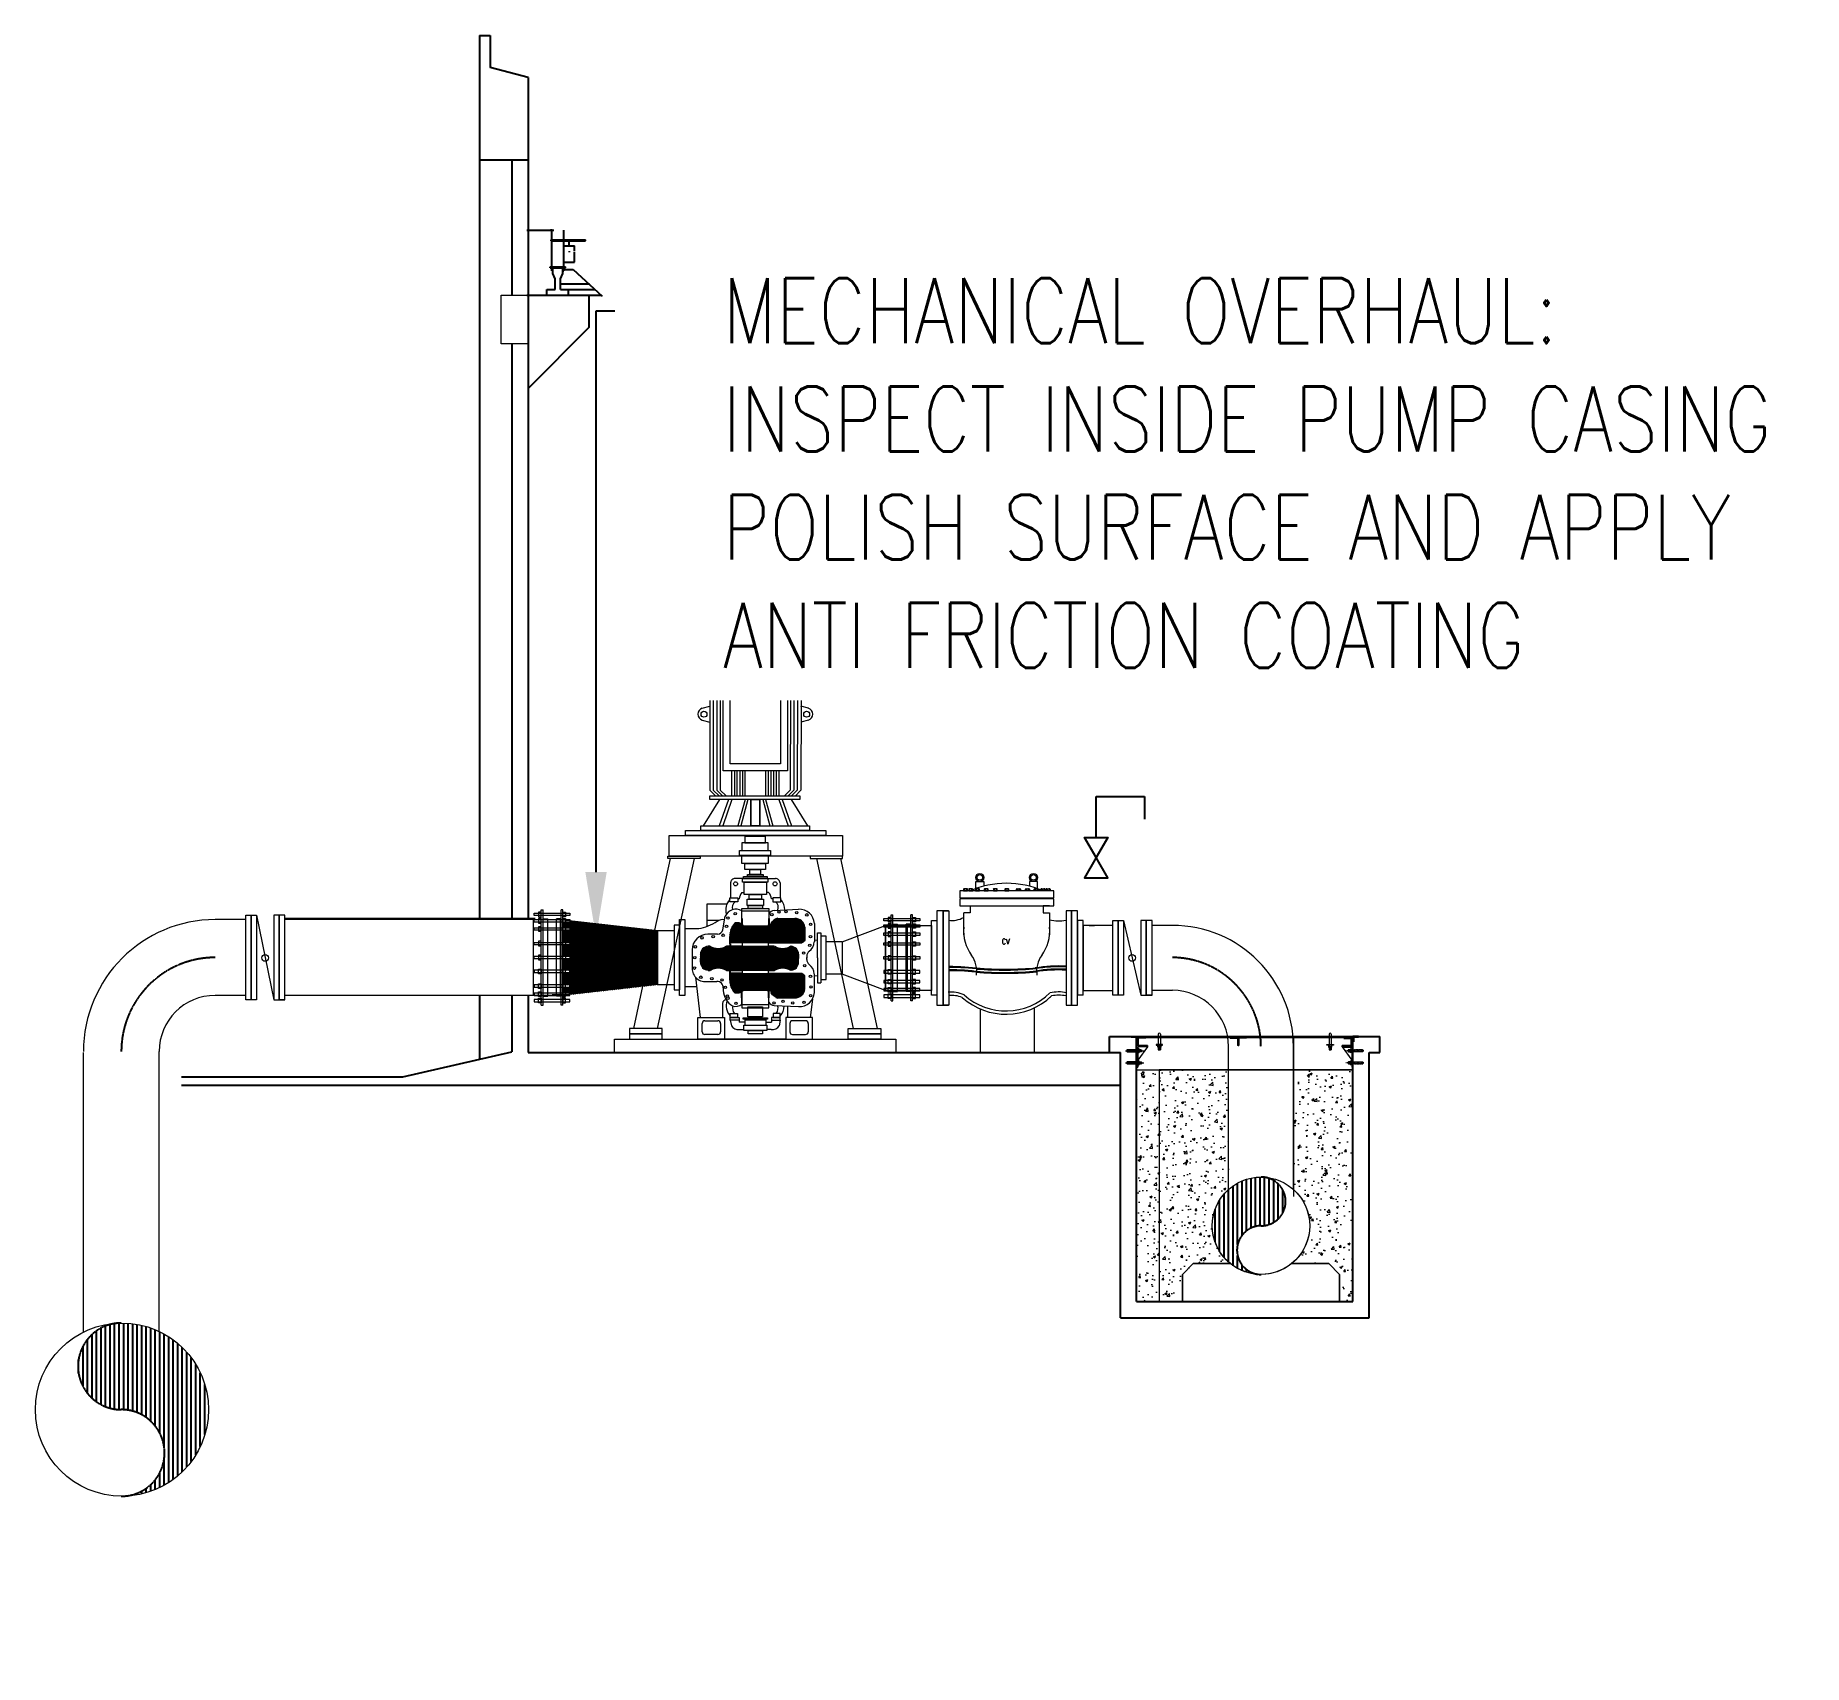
# Model space of a CAD drawing. Header units: inches. Extents: x 66516 to 131389, y 89316 to 134980.
# Drawn here: x 66516 to 82861, y 114862 to 129917 of the extents above; entities that cross this region are included whole.
import ezdxf
from ezdxf import colors
from ezdxf.entities.mleader import LeaderData, LeaderLine
from ezdxf.math import Vec2, Vec3

# ---------------------------------------------------------------- set-up
doc = ezdxf.new("R2010")
doc.units = ezdxf.units.IN
doc.header["$MEASUREMENT"] = 0
for name, pattern in [('CENTER', [2, 1.25, -0.25, 0.25, -0.25]), ('DASHED', [19.05, 12.7, -6.35]), ('HIDDEN', [0.375, 0.25, -0.125]), ('HIDDEN2', [0.1875, 0.125, -0.0625])]:
    doc.linetypes.add(name, pattern=pattern)
for name, color, linetype in [('1', 1, 'CENTER'), ('M-HVAC-EQPM-NEW', 5, 'Continuous'), ('M-HVAC-PIPE-NEW', 6, 'HIDDEN2'), ('VPORT', 9, 'Continuous'), ('WALL', 3, 'Continuous'), ('WINDOWS', 8, 'Continuous')]:
    doc.layers.add(name, color=color, linetype=linetype)
for name, color, linetype, lineweight in [('DIM', 251, 'Continuous', 0), ('hatch3', 252, 'Continuous', 9), ('MECHANICAL', 8, 'Continuous', 0)]:
    doc.layers.add(name, color=color, linetype=linetype, lineweight=lineweight)
doc.styles.add('RomanS', font='romans.shx', dxfattribs={"width": 0.8})
doc.styles.add('SIMPLEX', font='simplex.shx')
pattern_1 = [(50, (27837.22, 83862.1), (215.17805, -18.82564), [22.5, -247.5]), (355, (27837.22, 83862.1), (-41.6254, 225.65764), [18, -198]), (100.4514, (27855.15, 83860.54), (173.5528, 206.83186), [19.12206, -210.3426]), (46.1842, (27837.22, 83922.1), (320.1723, -49.6557), [33.75, -371.25]), (96.6356, (27863.9, 83917.97), (280.3988, 292.2354), [28.6831, -315.5139]), (351.1842, (27837.22, 83922.1), (280.3986, 292.2356), [27, -297]), (21, (27867.22, 83907.1), (179.0721, -120.78567), [22.5, -247.5]), (326, (27867.22, 83907.1), (72.9946, 217.545), [18, -198]), (71.4514, (27882.15, 83897.04), (252.0668, 96.75915), [19.12206, -210.3426]), (37.5, (27837.22, 83862.104), (3.64796, 99.86816), [0, -195.6, 0, -201, 0, -198.75]), (7.5, (27837.22, 83862.1), (78.92086, 118.32351), [0, -114.6, 0, -191.1, 0, -75.75]), (327.5, (27770.32, 83862.104), (160.14673, -6.76646), [0, -75, 0, -234, 0, -310.5]), (317.5, (27740.32, 83862.1), (174.95585, 30.0315), [0, -97.5, 0, -155.4, 0, -220.5])]
pattern_2 = [(45, (-497331.358, -382511.396), (-8.83883476, 8.83883476), [])]

msp = doc.modelspace()

# ---------------------------------------------------------------- texts
at = {"layer": 'DIM', "color": 251, "style": 'SIMPLEX', "width": 0.85}
msp.add_text('CV', height=49.2, dxfattribs=at).set_placement((75449, 121519))

# ---------------------------------------------------------------- hatches: boundary and pattern name
at = {"layer": '1'}
h = msp.add_hatch(dxfattribs=at)
h.set_pattern_fill('ANSI31', color=251, scale=333.3333, angle=45, style=0)
h.set_pattern_definition([(90, (27837.223, 83862.104), (-41.666663, 7e-15), [])])
h.paths.add_polyline_path([(77848, 119367, -0.00354), (77855, 119367, -0.985937), (77848, 118917)])
h.paths.add_polyline_path([(77848, 119367), (77848, 118917), (77395, 118917, -0.416289)])
h.paths.add_polyline_path([(77395, 118917), (77848, 118917, 1), (77848, 118467, -0.416289)])
h = msp.add_hatch(dxfattribs=at)
h.set_pattern_fill('ANSI31', color=251, scale=333.3333, angle=45, style=0)
h.set_pattern_definition([(90, (27540.223, 83862.104), (-41.666663, 7e-15), [])])
h.paths.add_polyline_path([(67310, 118018, 0.00354), (67299, 118017, 0.985937), (67310, 117218)])
h.paths.add_polyline_path([(67310, 118018), (67310, 117218), (68116, 117218, 0.416289)])
h.paths.add_polyline_path([(68116, 117218), (67310, 117218, -1), (67310, 116418, 0.416289)])
at = {"layer": 'DIM', "lineweight": 0, "ltscale": 10}
h = msp.add_hatch(dxfattribs=at)
h.set_pattern_fill('AR-CONC', color=251, scale=30, style=0)
h.set_pattern_definition(pattern_1)
h.paths.add_polyline_path([(76905, 120357), (76695, 120357), (76695, 118217), (76905, 118217)])
h = msp.add_hatch(dxfattribs=at)
h.set_pattern_fill('AR-CONC', color=251, scale=30, style=0)
h.set_pattern_definition(pattern_1)
h.paths.add_polyline_path([(78695, 120357), (78145, 120357), (78145, 119253, -0.213422), (78295, 118917, -0.226541), (78128, 118567), (78472, 118567), (78572, 118467), (78572, 118217), (78695, 118217)])
h.paths.add_polyline_path([(77545, 120357), (76905, 120357), (76905, 118217), (77118, 118217), (77118, 118467), (77218, 118567), (77562, 118567, -0.226541), (77395, 118917, -0.213422), (77545, 119253)])
at = {"layer": 'M-HVAC-EQPM-NEW'}
h = msp.add_hatch(dxfattribs=at)
h.set_pattern_fill('ANSI31', color=256, scale=100)
h.set_pattern_definition(pattern_2)
h.paths.add_polyline_path([(72271, 121646), (71457, 121736), (71457, 121723), (71417, 121723), (71417, 121714), (71392, 121714), (71392, 121681), (71417, 121681), (71417, 121671), (71457, 121671), (71457, 121648), (71417, 121648), (71417, 121639), (71392, 121639), (71392, 121546), (71417, 121546), (71417, 121536), (71457, 121536), (71457, 121513), (71417, 121513), (71417, 121504), (71392, 121504), (71392, 121417), (71417, 121417), (71417, 121407), (71457, 121407), (71457, 121385), (71417, 121385), (71417, 121375), (71392, 121375), (71392, 121288), (71417, 121288), (71417, 121278), (71457, 121278), (71457, 121256), (71417, 121256), (71417, 121246), (71392, 121246), (71392, 121153), (71417, 121153), (71417, 121143), (71457, 121143), (71457, 121121), (71417, 121121), (71417, 121111), (71392, 121111), (71392, 121078), (71417, 121078), (71417, 121068), (71457, 121068), (71457, 121055), (72271, 121146)])
h = msp.add_hatch(dxfattribs=at)
h.set_pattern_fill('ANSI31', color=256, scale=100)
h.set_pattern_definition(pattern_2)
h.paths.add_polyline_path([(73629, 121675, 0.377276), (73535, 121758), (73382, 121758, 0.206697), (73316, 121708), (73316, 121688), (73296, 121688), (73047, 121688), (73037, 121688), (73037, 121698), (73023, 121712), (72980, 121712, 0.189378), (72934, 121591), (72934, 121534), (73053, 121534), (73289, 121534), (73602, 121534), (73629, 121555)])
h = msp.add_hatch(dxfattribs=at)
h.set_pattern_fill('ANSI31', color=256, scale=100)
h.set_pattern_definition(pattern_2)
h.paths.add_polyline_path([(73569, 121391), (73569, 121426, 0.402247), (73502, 121499, -0.288873), (73343, 121499), (73289, 121499), (73053, 121499), (72907, 121499, -0.289244), (72748, 121499), (72734, 121499, 0.41074), (72665, 121426), (72665, 121388), (72665, 121353, 0.41074), (72734, 121280), (72752, 121280, -0.274187), (72904, 121280), (73053, 121280), (73289, 121280), (73347, 121280, -0.274187), (73499, 121280), (73500, 121280, 0.41074), (73569, 121353)])
h.paths.add_polyline_path([(73629, 121227), (73602, 121248), (73289, 121248), (73289, 121245), (73053, 121245), (73053, 121248), (72934, 121248), (72934, 121191, 0.189378), (72980, 121069), (73023, 121069), (73037, 121083), (73037, 121093), (73047, 121093), (73296, 121093), (73316, 121093), (73316, 121073, 0.206697), (73382, 121023), (73535, 121023, 0.377264), (73629, 121106)])

# ---------------------------------------------------------------- linework, layer by layer
at = {"color": 251}
for p, q in [((76321, 122504), (76321, 122883)), ((76321, 122883), (76767, 122883)), ((76767, 122883), (76767, 122675))]:
    msp.add_line(p, q, dxfattribs=at)
for points in [[(76321, 122319), (76214, 122504), (76429, 122504)], [(76321, 122319), (76214, 122133), (76429, 122133)]]:
    msp.add_lwpolyline(points, close=True, dxfattribs=at)
at = {"layer": '1', "color": 251}
for centre, radius, start, end in [((68179, 120527), 869, 90, 180), ((77020, 120571), 825, 0.1698, 89.5902), ((77848, 119142), 225, 270, 90), ((77848, 118692), 225, 90, 270), ((67310, 117618), 400, 90, 270), ((67310, 116818), 400, 270, 90)]:
    msp.add_arc(centre, radius, start, end, dxfattribs=at)
at = {"layer": 'DIM', "color": 251}
for p, q in [((73590, 124305), (72749, 124305)), ((72749, 124305), (72749, 123790)), ((73590, 123790), (73590, 124305)), ((72873, 123790), (72749, 123790)), ((72749, 123790), (72749, 122943)), ((72782, 123790), (72782, 122943)), ((72814, 123790), (72814, 122943)), ((72847, 123790), (72847, 122943)), ((73468, 123790), (73592, 123790)), ((73495, 123790), (73494, 122942)), ((73527, 123790), (73527, 122942)), ((73560, 123790), (73559, 122942)), ((73593, 123790), (73592, 122942)), ((72680, 123699), (72749, 123719)), ((72680, 123590), (72749, 123570)), ((73661, 123699), (73592, 123719)), ((73661, 123590), (73592, 123570)), ((72952, 123122), (72952, 122889)), ((72977, 123122), (72977, 122889)), ((73001, 123122), (73001, 122889)), ((73026, 123122), (73026, 122889)), ((73051, 123122), (73051, 122889)), ((73075, 123122), (73075, 122889)), ((73266, 123122), (73265, 122889)), ((73290, 123122), (73290, 122889)), ((73315, 123122), (73315, 122889)), ((73340, 123122), (73339, 122889)), ((73364, 123122), (73364, 122889)), ((73389, 123122), (73389, 122889)), ((72749, 122943), (72803, 122889)), ((72782, 122943), (72835, 122889)), ((72814, 122943), (72868, 122889)), ((72847, 122943), (72901, 122889)), ((73494, 122942), (73440, 122889)), ((73527, 122942), (73473, 122889)), ((73559, 122942), (73505, 122889)), ((73592, 122942), (73538, 122888)), ((72840, 122855), (72688, 122614)), ((72923, 122855), (72837, 122614)), ((72954, 122855), (72869, 122614)), ((73077, 122855), (73009, 122614)), ((73102, 122855), (73038, 122614)), ((73240, 122855), (73304, 122614)), ((73265, 122855), (73333, 122614)), ((73387, 122855), (73473, 122614)), ((73419, 122855), (73505, 122614)), ((73502, 122855), (73654, 122614)), ((72384, 122312), (72240, 121649)), ((72604, 122312), (72264, 120741)), ((73736, 122312), (74076, 120741)), ((73957, 122312), (74297, 120741)), ((73051, 122126), (72984, 122126)), ((73290, 122126), (73357, 122126)), ((72934, 121948), (73008, 121948)), ((72934, 121911), (72934, 121948)), ((72942, 122086), (72942, 121948)), ((73008, 121948), (73008, 121911)), ((73008, 121939), (73020, 121939)), ((73047, 121997), (73068, 121997)), ((73068, 122092), (73273, 122092)), ((73068, 121977), (73068, 122092)), ((73273, 121977), (73068, 121977)), ((73113, 121977), (73228, 121977)), ((73113, 121935), (73113, 121977)), ((73228, 121977), (73228, 121935)), ((73273, 122092), (73273, 121977)), ((73294, 121997), (73273, 121997)), ((73333, 121939), (73321, 121939)), ((73407, 121948), (73333, 121948)), ((73333, 121948), (73333, 121911)), ((73399, 122086), (73399, 121948)), ((73407, 121911), (73407, 121948)), ((75105, 122028), (75105, 122012)), ((75123, 122028), (75123, 122012)), ((75152, 122028), (75152, 122012)), ((75170, 122028), (75170, 122012)), ((75216, 122028), (75216, 122012)), ((75234, 122028), (75234, 122012)), ((75296, 122028), (75296, 122012)), ((75314, 122028), (75314, 122012)), ((75380, 122028), (75380, 122012)), ((75398, 122028), (75398, 122012)), ((75487, 122028), (75487, 122012)), ((75505, 122028), (75505, 122012)), ((75593, 122028), (75593, 122012)), ((75611, 122028), (75611, 122012)), ((75678, 122028), (75678, 122012)), ((75696, 122028), (75696, 122012)), ((75758, 122028), (75758, 122012)), ((75776, 122028), (75776, 122012)), ((75821, 122028), (75821, 122012)), ((75839, 122028), (75839, 122012)), ((75868, 122028), (75868, 122012)), ((75886, 122028), (75886, 122012)), ((72908, 121889), (72723, 121889)), ((72723, 121889), (72723, 121683)), ((72870, 121652), (72892, 121777)), ((73008, 121911), (72934, 121911)), ((73047, 121758), (73047, 121848)), ((73047, 121848), (73296, 121848)), ((73047, 121826), (73296, 121826)), ((73096, 121935), (73245, 121935)), ((73096, 121877), (73096, 121935)), ((73245, 121877), (73096, 121877)), ((73105, 121877), (73236, 121877)), ((73105, 121848), (73105, 121877)), ((73236, 121848), (73105, 121848)), ((73228, 121935), (73113, 121935)), ((73236, 121877), (73236, 121848)), ((73245, 121935), (73245, 121877)), ((73296, 121848), (73296, 121758)), ((73333, 121911), (73407, 121911)), ((73346, 121831), (73570, 121842)), ((72471, 121747), (72518, 121747)), ((72471, 121045), (72471, 121747)), ((72518, 121747), (72518, 121045)), ((72518, 121663), (72647, 121663)), ((72832, 121738), (72723, 121738)), ((72821, 121611), (72732, 121611)), ((73047, 121688), (73296, 121688)), ((73382, 121758), (73535, 121758)), ((73629, 121675), (73629, 121555)), ((73718, 121711), (73717, 121542)), ((73745, 121624), (73775, 121624)), ((73745, 121392), (73745, 121624)), ((73775, 121624), (73775, 121161)), ((72587, 121466), (72587, 121285)), ((72934, 121591), (72934, 121521)), ((72934, 121521), (72934, 121591)), ((73717, 121555), (73745, 121558)), ((72586, 121390), (72586, 121297)), ((72665, 121426), (72665, 121388)), ((72665, 121353), (72665, 121391)), ((73569, 121426), (73569, 121388)), ((73569, 121353), (73569, 121391)), ((73647, 121406), (73647, 121390)), ((73647, 121379), (73647, 121395)), ((73745, 121392), (73745, 121161)), ((72128, 121130), (72044, 120741)), ((72518, 121128), (72627, 121128)), ((72617, 121215), (72662, 120843)), ((72731, 121175), (72816, 121175)), ((72934, 121191), (72934, 121261)), ((72934, 121261), (72934, 121191)), ((73629, 121106), (73629, 121227)), ((73718, 121074), (73717, 121243)), ((73717, 121230), (73745, 121227)), ((73745, 121161), (73775, 121161)), ((72518, 121045), (72471, 121045)), ((72869, 120843), (72869, 120972)), ((73047, 121093), (73296, 121093)), ((73047, 121023), (73047, 120932)), ((73047, 120960), (73047, 121021)), ((73296, 120960), (73047, 120960)), ((73296, 120932), (73296, 121023)), ((73382, 121023), (73535, 121023)), ((73698, 121011), (73678, 120843)), ((72640, 120843), (72886, 120843)), ((72640, 120642), (72640, 120843)), ((72705, 120812), (72824, 120812)), ((72886, 120843), (72886, 120642)), ((72939, 120880), (73006, 120880)), ((72939, 120841), (72939, 120880)), ((73006, 120841), (72939, 120841)), ((72939, 120841), (73021, 120841)), ((72939, 120818), (72939, 120841)), ((73021, 120818), (72939, 120818)), ((72939, 120818), (72950, 120765)), ((73006, 120880), (73006, 120841)), ((73021, 120841), (73021, 120818)), ((73021, 120818), (73021, 120800)), ((73077, 120800), (73021, 120800)), ((73047, 120932), (73296, 120932)), ((73057, 120838), (73283, 120838)), ((73057, 120825), (73057, 120838)), ((73283, 120825), (73057, 120825)), ((73077, 120819), (73268, 120819)), ((73077, 120771), (73077, 120819)), ((73102, 120939), (73238, 120939)), ((73102, 120847), (73102, 120939)), ((73238, 120847), (73102, 120847)), ((73121, 120838), (73121, 120847)), ((73123, 120819), (73123, 120825)), ((73219, 120847), (73219, 120838)), ((73221, 120825), (73221, 120819)), ((73238, 120939), (73238, 120847)), ((73268, 120819), (73268, 120771)), ((73268, 120800), (73319, 120800)), ((73283, 120838), (73283, 120825)), ((73401, 120841), (73319, 120841)), ((73319, 120841), (73319, 120818)), ((73319, 120818), (73401, 120818)), ((73319, 120818), (73319, 120800)), ((73401, 120880), (73335, 120880)), ((73335, 120880), (73335, 120841)), ((73335, 120841), (73401, 120841)), ((73346, 120954), (73570, 120943)), ((73401, 120818), (73391, 120765)), ((73401, 120841), (73401, 120880)), ((73401, 120818), (73401, 120841)), ((73700, 120843), (73453, 120843)), ((73453, 120843), (73453, 120642)), ((73471, 120843), (73471, 120948)), ((73635, 120812), (73515, 120812)), ((73700, 120642), (73700, 120843)), ((72886, 120642), (72640, 120642)), ((72679, 120710), (72679, 120786)), ((72824, 120684), (72705, 120684)), ((72850, 120786), (72850, 120710)), ((73022, 120732), (73064, 120732)), ((73064, 120771), (73276, 120771)), ((73064, 120722), (73064, 120771)), ((73276, 120722), (73064, 120722)), ((73104, 120722), (73237, 120722)), ((73104, 120691), (73104, 120722)), ((73237, 120691), (73104, 120691)), ((73237, 120722), (73237, 120691)), ((73276, 120771), (73276, 120722)), ((73318, 120732), (73276, 120732)), ((73453, 120642), (73700, 120642)), ((73490, 120786), (73490, 120710)), ((73515, 120684), (73635, 120684)), ((73661, 120710), (73661, 120786)), ((76645, 120667), (76695, 120667)), ((76645, 120667), (76645, 120661)), ((76645, 120661), (76689, 120661)), ((76689, 120661), (76689, 120617)), ((76695, 120667), (76695, 120617)), ((76780, 120657), (76705, 120657)), ((76705, 120657), (76705, 120582)), ((76780, 120651), (76711, 120651)), ((76711, 120651), (76711, 120582)), ((76780, 120657), (76780, 120651)), ((76895, 120687), (76895, 120587)), ((76915, 120687), (76915, 120587)), ((78475, 120687), (78475, 120587)), ((78495, 120687), (78495, 120587)), ((76607, 120544), (76605, 120542)), ((76605, 120542), (76605, 120526)), ((76607, 120524), (76605, 120526)), ((76705, 120544), (76607, 120544)), ((76607, 120524), (76607, 120544)), ((76607, 120524), (76705, 120524)), ((76695, 120617), (76689, 120617)), ((76795, 120582), (76695, 120582)), ((76695, 120582), (76695, 120382)), ((76705, 120582), (76711, 120582)), ((76795, 120572), (76705, 120572)), ((76705, 120572), (76705, 120382)), ((76795, 120572), (76705, 120447)), ((76718, 120543), (76705, 120543)), ((76718, 120526), (76705, 120526)), ((76720, 120521), (76720, 120547)), ((76720, 120544), (76738, 120544)), ((76720, 120544), (76720, 120524)), ((76738, 120524), (76720, 120524)), ((76738, 120544), (76740, 120542)), ((76738, 120524), (76738, 120544)), ((76738, 120524), (76740, 120526)), ((76740, 120542), (76740, 120526)), ((76795, 120582), (76795, 120572)), ((76920, 120573), (76890, 120573)), ((76895, 120587), (76895, 120567)), ((76895, 120567), (76895, 120542)), ((76895, 120565), (76915, 120565)), ((76895, 120561), (76915, 120561)), ((76895, 120557), (76915, 120557)), ((76895, 120553), (76915, 120553)), ((76895, 120549), (76915, 120549)), ((76895, 120544), (76915, 120544)), ((76915, 120542), (76895, 120542)), ((76897, 120567), (76913, 120567)), ((76897, 120563), (76913, 120563)), ((76897, 120559), (76913, 120559)), ((76897, 120555), (76913, 120555)), ((76897, 120551), (76913, 120551)), ((76897, 120547), (76913, 120547)), ((76915, 120587), (76915, 120567)), ((76915, 120567), (76915, 120542)), ((78470, 120573), (78500, 120573)), ((78475, 120587), (78475, 120567)), ((78475, 120567), (78475, 120542)), ((78495, 120565), (78475, 120565)), ((78495, 120561), (78475, 120561)), ((78495, 120557), (78475, 120557)), ((78495, 120553), (78475, 120553)), ((78495, 120549), (78475, 120549)), ((78495, 120544), (78475, 120544)), ((78475, 120542), (78495, 120542)), ((78494, 120567), (78477, 120567)), ((78494, 120563), (78477, 120563)), ((78494, 120559), (78477, 120559)), ((78494, 120555), (78477, 120555)), ((78494, 120551), (78477, 120551)), ((78494, 120547), (78477, 120547)), ((78495, 120587), (78495, 120567)), ((78495, 120567), (78495, 120542)), ((78595, 120572), (78685, 120447)), ((78653, 120544), (78651, 120542)), ((78651, 120542), (78651, 120526)), ((78653, 120524), (78651, 120526)), ((78671, 120544), (78653, 120544)), ((78653, 120524), (78653, 120544)), ((78653, 120524), (78671, 120524)), ((78671, 120521), (78671, 120547)), ((78671, 120544), (78671, 120524)), ((78672, 120543), (78685, 120543)), ((78672, 120526), (78685, 120526)), ((78685, 120572), (78685, 120382)), ((78685, 120544), (78783, 120544)), ((78783, 120524), (78685, 120524)), ((78695, 120582), (78695, 120382)), ((78708, 120544), (78708, 120524)), ((78783, 120544), (78785, 120542)), ((78783, 120524), (78783, 120544)), ((78783, 120524), (78785, 120526)), ((78785, 120542), (78785, 120526)), ((76607, 120432), (76605, 120430)), ((76605, 120430), (76605, 120414)), ((76607, 120412), (76605, 120414)), ((76705, 120432), (76607, 120432)), ((76607, 120412), (76607, 120432)), ((76607, 120412), (76705, 120412)), ((76682, 120432), (76682, 120412)), ((76718, 120431), (76705, 120431)), ((76718, 120414), (76705, 120414)), ((76720, 120409), (76720, 120435)), ((76720, 120432), (76738, 120432)), ((76720, 120432), (76720, 120412)), ((76738, 120412), (76720, 120412)), ((76738, 120432), (76740, 120430)), ((76738, 120412), (76738, 120432)), ((76738, 120412), (76740, 120414)), ((76740, 120430), (76740, 120414)), ((78653, 120432), (78651, 120430)), ((78651, 120430), (78651, 120414)), ((78653, 120412), (78651, 120414)), ((78671, 120432), (78653, 120432)), ((78653, 120412), (78653, 120432)), ((78653, 120412), (78671, 120412)), ((78671, 120409), (78671, 120435)), ((78671, 120432), (78671, 120412)), ((78672, 120431), (78685, 120431)), ((78672, 120414), (78685, 120414)), ((78685, 120432), (78783, 120432)), ((78783, 120412), (78685, 120412)), ((78695, 120382), (78685, 120382)), ((78708, 120432), (78708, 120412)), ((78783, 120432), (78785, 120430)), ((78783, 120412), (78783, 120432)), ((78783, 120412), (78785, 120414)), ((78785, 120430), (78785, 120414))]:
    msp.add_line(p, q, dxfattribs=at)
at = {"layer": 'DIM', "color": 251, "lineweight": 0}
for p, q in [((68560, 121788), (68720, 121006)), ((71192, 120955), (71192, 121837)), ((71192, 121837), (71210, 121837)), ((71210, 120955), (71210, 121837)), ((71375, 120955), (71375, 121837)), ((71392, 121837), (71375, 121837)), ((71392, 120955), (71392, 121837)), ((74425, 120996), (74425, 121789)), ((74425, 121789), (74442, 121789)), ((74442, 120996), (74442, 121789)), ((74607, 120996), (74607, 121789)), ((74625, 121789), (74607, 121789)), ((74625, 120996), (74625, 121789)), ((68770, 121051), (68770, 121743)), ((71126, 121746), (71071, 121746)), ((71121, 121746), (71371, 121746)), ((71210, 121752), (71253, 121752)), ((71253, 121040), (71253, 121752)), ((71332, 121040), (71332, 121752)), ((71375, 121752), (71332, 121752)), ((72471, 121696), (72471, 121096)), ((74375, 121692), (74375, 121092)), ((74442, 121704), (74485, 121704)), ((74485, 121081), (74485, 121704)), ((74564, 121081), (74564, 121704)), ((74607, 121704), (74564, 121704)), ((74575, 121092), (74575, 121692)), ((74662, 121692), (74712, 121692)), ((76575, 121737), (76735, 121047)), ((76785, 121092), (76785, 121692)), ((73775, 121592), (73775, 121192)), ((73775, 121592), (73775, 121192)), ((71371, 121046), (71121, 121046)), ((71210, 121040), (71253, 121040)), ((71210, 121040), (71253, 121040)), ((71442, 121051), (71292, 121051)), ((71375, 121040), (71332, 121040)), ((71375, 121040), (71332, 121040)), ((74425, 120996), (74442, 120996)), ((74442, 121081), (74485, 121081)), ((74442, 121081), (74485, 121081)), ((74607, 121081), (74564, 121081)), ((74607, 121081), (74564, 121081)), ((74625, 120996), (74607, 120996)), ((71192, 120955), (71210, 120955)), ((71392, 120955), (71375, 120955)), ((75249, 120920), (75249, 120517)), ((75749, 120930), (75749, 120517)), ((73453, 120642), (72886, 120642)), ((76705, 120657), (76705, 120667)), ((76780, 120657), (78610, 120657)), ((76682, 120544), (76682, 120524)), ((76695, 120382), (76705, 120382))]:
    msp.add_line(p, q, dxfattribs=at)
at = {"layer": 'DIM', "color": 251, "lineweight": 0, "ltscale": 10}
for p, q in [((78145, 120667), (78145, 119188)), ((76695, 120357), (78695, 120357))]:
    msp.add_line(p, q, dxfattribs=at)
at = {"layer": 'DIM', "color": 251, "linetype": 'CENTER', "ltscale": 20}
for p, q in [((76594, 120534), (76761, 120534)), ((78796, 120534), (78629, 120534)), ((76594, 120422), (76761, 120422)), ((78796, 120422), (78629, 120422))]:
    msp.add_line(p, q, dxfattribs=at)
at = {"layer": 'DIM', "color": 251, "linetype": 'HIDDEN'}
for p, q in [((76607, 120542), (76682, 120542)), ((76682, 120526), (76607, 120526)), ((76738, 120542), (76720, 120542)), ((76720, 120526), (76738, 120526)), ((78653, 120542), (78671, 120542)), ((78671, 120526), (78653, 120526)), ((78783, 120542), (78708, 120542)), ((78708, 120526), (78783, 120526)), ((76607, 120430), (76682, 120430)), ((76682, 120414), (76607, 120414)), ((76738, 120430), (76720, 120430)), ((76720, 120414), (76738, 120414)), ((78653, 120430), (78671, 120430)), ((78671, 120414), (78653, 120414)), ((78783, 120430), (78708, 120430)), ((78708, 120414), (78783, 120414))]:
    msp.add_line(p, q, dxfattribs=at)
at = {"layer": 'DIM', "color": 251, "lineweight": 0}
for points in [[(71070, 127068), (70820, 127068), (70820, 127518), (71070, 127518)], [(71457, 121783), (71127, 121783), (71127, 121805), (71457, 121805)], [(71167, 121773), (71192, 121773), (71192, 121815), (71167, 121815)], [(71417, 121773), (71392, 121773), (71392, 121815), (71417, 121815)], [(71457, 121723), (71127, 121723), (71127, 121746), (71457, 121746)], [(71457, 121648), (71127, 121648), (71127, 121671), (71457, 121671)], [(71167, 121714), (71192, 121714), (71192, 121756), (71167, 121756)], [(71167, 121639), (71192, 121639), (71192, 121681), (71167, 121681)], [(71417, 121714), (71392, 121714), (71392, 121756), (71417, 121756)], [(71417, 121639), (71392, 121639), (71392, 121681), (71417, 121681)], [(74690, 121735), (74360, 121735), (74360, 121757), (74690, 121757)], [(74690, 121675), (74360, 121675), (74360, 121698), (74690, 121698)], [(74690, 121600), (74360, 121600), (74360, 121623), (74690, 121623)], [(74400, 121725), (74425, 121725), (74425, 121767), (74400, 121767)], [(74400, 121666), (74425, 121666), (74425, 121708), (74400, 121708)], [(74400, 121591), (74425, 121591), (74425, 121633), (74400, 121633)], [(74650, 121725), (74625, 121725), (74625, 121767), (74650, 121767)], [(74650, 121666), (74625, 121666), (74625, 121708), (74650, 121708)], [(74650, 121591), (74625, 121591), (74625, 121633), (74650, 121633)], [(71457, 121513), (71127, 121513), (71127, 121536), (71457, 121536)], [(71167, 121504), (71192, 121504), (71192, 121546), (71167, 121546)], [(71417, 121504), (71392, 121504), (71392, 121546), (71417, 121546)], [(74690, 121510), (74360, 121510), (74360, 121532), (74690, 121532)], [(74400, 121500), (74425, 121500), (74425, 121542), (74400, 121542)], [(74650, 121500), (74625, 121500), (74625, 121542), (74650, 121542)], [(71457, 121385), (71127, 121385), (71127, 121407), (71457, 121407)], [(71167, 121375), (71192, 121375), (71192, 121417), (71167, 121417)], [(71167, 121288), (71192, 121288), (71192, 121246), (71167, 121246)], [(71417, 121375), (71392, 121375), (71392, 121417), (71417, 121417)], [(71417, 121288), (71392, 121288), (71392, 121246), (71417, 121246)], [(74690, 121381), (74360, 121381), (74360, 121404), (74690, 121404)], [(74400, 121371), (74425, 121371), (74425, 121413), (74400, 121413)], [(74400, 121285), (74425, 121285), (74425, 121243), (74400, 121243)], [(74650, 121371), (74625, 121371), (74625, 121413), (74650, 121413)], [(74650, 121285), (74625, 121285), (74625, 121243), (74650, 121243)], [(71457, 121278), (71127, 121278), (71127, 121256), (71457, 121256)], [(71457, 121143), (71127, 121143), (71127, 121121), (71457, 121121)], [(71167, 121153), (71192, 121153), (71192, 121111), (71167, 121111)], [(71417, 121153), (71392, 121153), (71392, 121111), (71417, 121111)], [(74690, 121275), (74360, 121275), (74360, 121252), (74690, 121252)], [(74690, 121184), (74360, 121184), (74360, 121162), (74690, 121162)], [(74400, 121194), (74425, 121194), (74425, 121152), (74400, 121152)], [(74400, 121119), (74425, 121119), (74425, 121077), (74400, 121077)], [(74650, 121194), (74625, 121194), (74625, 121152), (74650, 121152)], [(74650, 121119), (74625, 121119), (74625, 121077), (74650, 121077)], [(71457, 121068), (71127, 121068), (71127, 121046), (71457, 121046)], [(71457, 121009), (71127, 121009), (71127, 120987), (71457, 120987)], [(71167, 121078), (71192, 121078), (71192, 121036), (71167, 121036)], [(71167, 121019), (71192, 121019), (71192, 120977), (71167, 120977)], [(71417, 121078), (71392, 121078), (71392, 121036), (71417, 121036)], [(71417, 121019), (71392, 121019), (71392, 120977), (71417, 120977)], [(74690, 121110), (74360, 121110), (74360, 121087), (74690, 121087)], [(74690, 121050), (74360, 121050), (74360, 121028), (74690, 121028)], [(74400, 121060), (74425, 121060), (74425, 121018), (74400, 121018)], [(74650, 121060), (74625, 121060), (74625, 121018), (74650, 121018)], [(74470, 120517), (71870, 120517), (71870, 120642), (74470, 120642)]]:
    msp.add_lwpolyline(points, close=True, dxfattribs=at)
at = {"layer": 'DIM', "color": 251}
for points in [[(72873, 123859), (73468, 123859), (73468, 123122), (72873, 123122)], [(72937, 123795), (73404, 123795), (73404, 123187), (72937, 123187)], [(72750, 122889), (73583, 122889), (73583, 122855), (72750, 122855)], [(73130, 122855), (73212, 122855), (73212, 122614), (73130, 122614)], [(73212, 122855), (73130, 122855), (73130, 122614), (73212, 122614)], [(72666, 122614), (73672, 122614), (73672, 122570), (72666, 122570)], [(72374, 122524), (73977, 122524), (73977, 122332), (72374, 122332)], [(72525, 122570), (73823, 122570), (73823, 122524), (72525, 122524)], [(73047, 122386), (73289, 122386), (73289, 122457), (73047, 122457)], [(73074, 122457), (73266, 122457), (73266, 122513), (73074, 122513)], [(72363, 122332), (72662, 122332), (72662, 122312), (72363, 122312)], [(73025, 122386), (73312, 122386), (73312, 122338), (73025, 122338)], [(73047, 122338), (73289, 122338), (73289, 122266), (73047, 122266)], [(73074, 122266), (73266, 122266), (73266, 122210), (73074, 122210)], [(73977, 122332), (73678, 122332), (73678, 122312), (73977, 122312)], [(73051, 122126), (73287, 122126), (73287, 122091), (73051, 122091)], [(73062, 122146), (73280, 122146), (73280, 122127), (73062, 122127)], [(73098, 122163), (73244, 122163), (73244, 122146), (73098, 122146)], [(73121, 122210), (73219, 122210), (73219, 122164), (73121, 122164)], [(75062, 121947), (75930, 121947), (75930, 122012), (75062, 122012)], [(75062, 121874), (75930, 121874), (75930, 121938), (75062, 121938)], [(74906, 121826), (74850, 121826), (74850, 120957), (74906, 120957)], [(74906, 121826), (74961, 121826), (74961, 120957), (74906, 120957)], [(76043, 120957), (76094, 120957), (76094, 121826), (76043, 121826)], [(76150, 121826), (76094, 121826), (76094, 120957), (76150, 120957)], [(73053, 121534), (73289, 121534), (73289, 121499), (73053, 121499)], [(73053, 121280), (73289, 121280), (73289, 121245), (73053, 121245)], [(72311, 120741), (72008, 120741), (72008, 120692), (72311, 120692)], [(72311, 120692), (72008, 120692), (72008, 120642), (72311, 120642)], [(74029, 120741), (74332, 120741), (74332, 120692), (74029, 120692)], [(74029, 120692), (74332, 120692), (74332, 120642), (74029, 120642)], [(76875, 120592), (76875, 120587), (76935, 120587), (76935, 120592)], [(76920, 120567), (76890, 120567), (76890, 120587), (76920, 120587)], [(78515, 120592), (78515, 120587), (78455, 120587), (78455, 120592)], [(78470, 120567), (78500, 120567), (78500, 120587), (78470, 120587)]]:
    msp.add_lwpolyline(points, close=True, dxfattribs=at)
for points in [[(75096, 122028), (75096, 122012), (75133, 122012), (75133, 122028)], [(75128, 122031), (75101, 122031)], [(75143, 122028), (75143, 122012), (75180, 122012), (75180, 122028)], [(75175, 122031), (75147, 122031)], [(75206, 122028), (75206, 122012), (75243, 122012), (75243, 122028)], [(75221, 122037), (75210, 122037), (75210, 122098), (75282, 122098), (75282, 122055)], [(75238, 122031), (75211, 122031)], [(75286, 122028), (75286, 122012), (75323, 122012), (75323, 122028)], [(75318, 122031), (75291, 122031)], [(75371, 122028), (75371, 122012), (75407, 122012), (75407, 122028)], [(75403, 122031), (75375, 122031)], [(75477, 122028), (75477, 122012), (75514, 122012), (75514, 122028)], [(75509, 122031), (75482, 122031)], [(75621, 122028), (75621, 122012), (75584, 122012), (75584, 122028)], [(75588, 122031), (75616, 122031)], [(75705, 122028), (75705, 122012), (75668, 122012), (75668, 122028)], [(75673, 122031), (75700, 122031)], [(75767, 122037), (75778, 122037), (75778, 122098), (75706, 122098), (75706, 122055)], [(75785, 122028), (75785, 122012), (75748, 122012), (75748, 122028)], [(75753, 122031), (75780, 122031)], [(75848, 122028), (75848, 122012), (75812, 122012), (75812, 122028)], [(75816, 122031), (75844, 122031)], [(75895, 122028), (75895, 122012), (75858, 122012), (75858, 122028)], [(75863, 122031), (75891, 122031)], [(74957, 121826), (74906, 121826), (74906, 120957), (74957, 120957)], [(75097, 121874), (75891, 121874)], [(75097, 121874), (75158, 121874), (75158, 121809), (75097, 121809)], [(75097, 121606), (75097, 121809)], [(75891, 121874), (75830, 121874), (75830, 121809), (75891, 121809)], [(75891, 121809), (75891, 121606)], [(76718, 120552), (76705, 120552), (76705, 120517), (76718, 120517)], [(78672, 120552), (78685, 120552), (78685, 120517), (78672, 120517)], [(76718, 120440), (76705, 120440), (76705, 120405), (76718, 120405)], [(78672, 120440), (78685, 120440), (78685, 120405), (78672, 120405)]]:
    msp.add_lwpolyline(points, dxfattribs=at)
at = {"layer": 'DIM', "color": 251, "lineweight": 0, "ltscale": 10}
msp.add_lwpolyline([(78695, 120357), (76905, 120357), (76905, 118217), (78695, 118217)], close=True, dxfattribs=at)
for points in [[(77545, 120357), (76905, 120357), (76905, 118217), (77118, 118217), (77118, 118467), (77218, 118567), (77562, 118567, -0.226541), (77395, 118917, -0.213422), (77545, 119253)], [(78695, 120357), (78145, 120357), (78145, 119253, -0.213422), (78295, 118917, -0.226541), (78128, 118567), (78472, 118567), (78572, 118467), (78572, 118217), (78695, 118217)], [(77562, 118567), (77218, 118567), (77118, 118467), (77118, 118217), (78572, 118217), (78572, 118467), (78472, 118567), (78128, 118567, -0.353553)]]:
    msp.add_lwpolyline(points, format="xyb", close=True, dxfattribs=at)
at = {"layer": 'DIM', "color": 251}
for centre, radius in [((72696, 123644), 27.3), ((73645, 123644), 27.3), ((75246, 122136), 37.4), ((75246, 122136), 25.7), ((75742, 122136), 37.4), ((75742, 122136), 25.7), ((72988, 122077), 18.6), ((73353, 122077), 18.6), ((72985, 121802), 11.4), ((73323, 121792), 11.4), ((73389, 121817), 11.4), ((73455, 121819), 11.4), ((73553, 121811), 11.4), ((73647, 121790), 11.4), ((72873, 121602), 11.4), ((72904, 121684), 11.4), ((72917, 121761), 11.4), ((73682, 121703), 11.4), ((72617, 121495), 11.4), ((72678, 121578), 11.4), ((72781, 121588), 11.4), ((73617, 121437), 11.4), ((73674, 121508), 11.4), ((73681, 121588), 11.4), ((72608, 121298), 11.4), ((72611, 121394), 11.4), ((73627, 121321), 11.4), ((72667, 121214), 11.4), ((72769, 121201), 11.4), ((72863, 121189), 11.4), ((72894, 121120), 11.4), ((73681, 121222), 11.4), ((73686, 121124), 11.4), ((72912, 121040), 11.4), ((72917, 121020), 11.4), ((72992, 120973), 11.4), ((73344, 120976), 11.4), ((73427, 120991), 11.4), ((73516, 120976), 11.4), ((73621, 120982), 11.4), ((73682, 121044), 11.4)]:
    msp.add_circle(centre, radius, dxfattribs=at)
at = {"layer": 'DIM', "color": 251, "lineweight": 0}
for centre in [(68640, 121392), (76655, 121392)]:
    msp.add_circle(centre, 30.8, dxfattribs=at)
at = {"layer": 'DIM', "color": 251, "lineweight": 0, "ltscale": 10}
msp.add_circle((77845, 118917), 450, dxfattribs=at)
at = {"layer": 'DIM', "color": 251}
for centre, radius, start, end in [((72696, 123644), 57, 105.8678, 254.1322), ((73645, 123644), 57, 285.8678, 74.1322), ((72983, 122085), 41.1, 87.8701, 178.7187), ((73358, 122085), 41.1, 1.2813, 92.1299), ((73137, 121920), 118, 139.3957, 171.1803), ((73204, 121920), 118, 8.8197, 40.6043), ((75101, 122026), 5.4, 30.9909, 149.8128), ((75114, 122014), 17, 58.1285, 122.285), ((75128, 122026), 5.4, 30.1872, 149.0091), ((75148, 122026), 5.4, 30.9909, 149.8128), ((75161, 122014), 17, 58.1285, 122.285), ((75493, 121243), 839, 66.2817, 113.7183), ((75175, 122026), 5.4, 30.1872, 149.0091), ((75211, 122026), 5.4, 30.9909, 149.8128), ((75225, 122014), 17, 58.1285, 122.285), ((75238, 122026), 5.4, 30.1872, 149.0091), ((75291, 122026), 5.4, 30.9909, 149.8128), ((75305, 122014), 17, 58.1285, 122.285), ((75318, 122026), 5.4, 30.1872, 149.0091), ((75375, 122026), 5.4, 30.9909, 149.8128), ((75389, 122014), 17, 58.1285, 122.285), ((75403, 122026), 5.4, 30.1872, 149.0091), ((75482, 122026), 5.4, 30.9909, 149.8128), ((75496, 122014), 17, 58.1285, 122.285), ((75509, 122026), 5.4, 30.1872, 149.0091), ((75589, 122026), 5.4, 30.9909, 149.8128), ((75602, 122014), 17, 57.715, 121.8715), ((75616, 122026), 5.4, 30.1872, 149.0091), ((75673, 122026), 5.4, 30.9909, 149.8128), ((75686, 122014), 17, 57.715, 121.8715), ((75700, 122026), 5.4, 30.1872, 149.0091), ((75753, 122026), 5.4, 30.9909, 149.8128), ((75767, 122014), 17, 57.715, 121.8715), ((75780, 122026), 5.4, 30.1872, 149.0091), ((75816, 122026), 5.4, 30.9909, 149.8128), ((75830, 122014), 17, 57.715, 121.8715), ((75844, 122026), 5.4, 30.1872, 149.0091), ((75863, 122026), 5.4, 30.9909, 149.8128), ((75877, 122014), 17, 57.715, 121.8715), ((75890, 122026), 5.4, 30.1872, 149.0091), ((72990, 121737), 106, 57.7763, 157.5686), ((73037, 121837), 140, 137.6023, 196.5276), ((73031, 121855), 73.4, 130.4631, 193.1609), ((73346, 121774), 56.4, 89.9895, 153.3721), ((73310, 121855), 73.4, 342.3315, 49.5369), ((73304, 121837), 140, 359.5877, 42.3977), ((73577, 121701), 141, 3.7308, 92.9355), ((72732, 121466), 146, 90, 180), ((72580, 122090), 431, 278.9977, 303.5267), ((72872, 121649), 97.5, 81.3848, 123.5267), ((72819, 121663), 52.4, 272.7941, 347.5506), ((73111, 121593), 177, 137.6883, 180.5826), ((73535, 121663), 95, 7.3201, 90), ((74989, 121951), 213, 261.2236, 300.2967), ((75477, 121641), 381, 174.6648, 216.3101), ((75511, 121641), 381, 323.6899, 5.3352), ((75974, 122095), 360, 256.677, 281.0149), ((72736, 121428), 71.7, 92.1589, 181.4785), ((73498, 121428), 71.7, 358.5215, 87.8411), ((73697, 121412), 50, 123.6525, 186.5861), ((73610, 121542), 106, 303.6525, 359.6188), ((72710, 121297), 124, 180, 280.0704), ((72736, 121351), 71.7, 178.5215, 267.8411), ((73498, 121351), 71.7, 272.1589, 1.4785), ((73697, 121373), 50, 173.4139, 236.3475), ((73610, 121243), 106, 0.3812, 56.3475), ((74975, 119290), 2022, 82.1919, 90.3758), ((74975, 119290), 2014, 82.1971, 90.3755), ((74972, 121271), 245, 350.948, 36.3101), ((75471, 124617), 3337, 265.611, 275.1724), ((75471, 124617), 3329, 265.611, 275.1724), ((75970, 120109), 1209, 86.5093, 100.1005), ((75970, 120109), 1201, 86.507, 100.1072), ((75970, 120109), 1180, 86.5004, 100.1265), ((76016, 121271), 245, 143.6899, 189.052), ((72816, 121118), 57.6, 357.0684, 90), ((73111, 121189), 177, 179.4174, 222.3117), ((74975, 119290), 1992, 82.2117, 90.3748), ((74975, 119290), 1984, 82.2171, 90.3746), ((75471, 124617), 3359, 265.611, 275.1724), ((75471, 124617), 3367, 265.611, 275.1724), ((75970, 120109), 1172, 86.4979, 100.1336), ((72903, 120972), 34.5, 92.7036, 179.142), ((73058, 121105), 185, 177.0684, 231.2562), ((73049, 120952), 147, 162.3897, 221.8388), ((72990, 121021), 77.1, 231.2562, 297.9259), ((72761, 121454), 567, 297.9259, 300.2856), ((73346, 121010), 56.4, 206.6279, 270.0105), ((73535, 121118), 95, 270, 352.6799), ((73577, 121083), 141, 267.0645, 356.2692), ((74981, 120775), 301, 66.4906, 95.2431), ((74981, 120766), 280, 68.5985, 94.951), ((75488, 121477), 605, 227.999, 314.0389), ((75488, 121477), 605, 227.999, 229.7717), ((75488, 121477), 575, 227.7014, 314.9609), ((75488, 121477), 605, 311.7534, 314.0389), ((75975, 120698), 380, 78.999, 102.1885), ((75976, 120706), 342, 78.6975, 101.3025), ((72705, 120786), 25.7, 90, 180), ((72824, 120786), 25.7, 0, 90), ((73034, 120927), 73.9, 162.701, 219.6021), ((73307, 120927), 73.9, 320.3979, 19.9455), ((73291, 120952), 147, 318.1612, 358.9883), ((73515, 120786), 25.7, 90, 180), ((73635, 120786), 25.7, 0, 90), ((72705, 120710), 25.7, 180, 270), ((72824, 120710), 25.7, 270, 0), ((73008, 120796), 65.5, 207.8449, 282.7101), ((73333, 120796), 65.5, 257.2899, 332.1551), ((73515, 120710), 25.7, 180, 270), ((73635, 120710), 25.7, 270, 0), ((76905, 120687), 10, 0, 180), ((78485, 120687), 10, 0, 180), ((76712, 120547), 7.4, 324.1655, 35.8345), ((76692, 120534), 27.5, 341.6338, 18.3662), ((76712, 120521), 7.4, 324.1654, 35.8346), ((78678, 120547), 7.4, 144.1655, 215.8345), ((78698, 120534), 27.5, 161.6338, 198.3662), ((78678, 120521), 7.4, 144.1654, 215.8346), ((76712, 120435), 7.4, 324.1655, 35.8345), ((76692, 120422), 27.5, 341.6338, 18.3662), ((76712, 120409), 7.4, 324.1654, 35.8346), ((78678, 120435), 7.4, 144.1655, 215.8345), ((78698, 120422), 27.5, 161.6338, 198.3662), ((78678, 120409), 7.4, 144.1654, 215.8346)]:
    msp.add_arc(centre, radius, start, end, dxfattribs=at)
at = {"layer": 'hatch3', "color": 251}
for p, q in [((77560, 120657), (77635, 120657)), ((77560, 120657), (77560, 120651)), ((77560, 120651), (77629, 120651)), ((77629, 120651), (77629, 120582)), ((77635, 120657), (77635, 120582)), ((77710, 120657), (77635, 120657)), ((77635, 120657), (77635, 120582)), ((77710, 120651), (77641, 120651)), ((77641, 120651), (77641, 120582)), ((77710, 120657), (77710, 120651)), ((77635, 120582), (77629, 120582)), ((77635, 120582), (77641, 120582))]:
    msp.add_line(p, q, dxfattribs=at)
at = {"layer": 'M-HVAC-EQPM-NEW', "color": 251}
for p, q in [((71070, 129528), (70720, 129622)), ((73023, 121712), (72980, 121712)), ((73037, 121698), (73023, 121712)), ((73037, 121688), (73037, 121698)), ((73047, 121688), (73037, 121688)), ((73047, 121758), (73047, 121698)), ((73047, 121698), (73052, 121698)), ((73052, 121698), (73052, 121688)), ((73296, 121698), (73291, 121698)), ((73291, 121698), (73291, 121688)), ((73296, 121758), (73296, 121698)), ((73296, 121688), (73316, 121688)), ((73316, 121688), (73316, 121708)), ((72748, 121499), (72734, 121499)), ((73053, 121499), (72907, 121499)), ((73053, 121534), (72934, 121534)), ((72934, 121521), (72939, 121521)), ((72939, 121521), (72939, 121499)), ((73289, 121534), (73602, 121534)), ((73343, 121499), (73289, 121499)), ((73629, 121555), (73602, 121534)), ((72734, 121280), (72752, 121280)), ((72904, 121280), (73053, 121280)), ((72934, 121261), (72939, 121261)), ((73053, 121248), (72934, 121248)), ((72939, 121261), (72939, 121280)), ((73289, 121280), (73347, 121280)), ((73289, 121248), (73602, 121248)), ((73499, 121280), (73500, 121280)), ((73629, 121227), (73602, 121248)), ((73023, 121069), (72980, 121069)), ((73037, 121083), (73023, 121069)), ((73047, 121093), (73037, 121093)), ((73037, 121093), (73037, 121083)), ((73047, 121023), (73047, 121083)), ((73047, 121083), (73052, 121083)), ((73052, 121083), (73052, 121093)), ((73291, 121083), (73291, 121093)), ((73296, 121083), (73291, 121083)), ((73296, 121093), (73316, 121093)), ((73296, 121023), (73296, 121083)), ((73316, 121093), (73316, 121073))]:
    msp.add_line(p, q, dxfattribs=at)
for centre, radius, start, end in [((73407, 121656), 105, 103.6828, 150.3963), ((72828, 121626), 149, 237.7356, 302.2644), ((73423, 121626), 149, 237.7356, 302.2644), ((72828, 121151), 149, 59.3341, 120.6659), ((73423, 121151), 149, 59.3341, 120.6659), ((73407, 121125), 105, 209.6037, 256.3172)]:
    msp.add_arc(centre, radius, start, end, dxfattribs=at)
at = {"layer": 'MECHANICAL', "color": 251, "linetype": 'Continuous', "ltscale": 10}
for p, q in [((68460, 121006), (68460, 121788)), ((68460, 121788), (68510, 121788)), ((68510, 121006), (68510, 121788)), ((68510, 121788), (68560, 121788)), ((68510, 121788), (68510, 121006)), ((68560, 121788), (68560, 121006)), ((68770, 121788), (68720, 121788)), ((68720, 121788), (68720, 121006)), ((68823, 121788), (68770, 121788)), ((68770, 121006), (68770, 121788)), ((68823, 121788), (68770, 121788)), ((68770, 121788), (68770, 121006)), ((68823, 121006), (68823, 121788)), ((68823, 121006), (68823, 121788)), ((74850, 121811), (74850, 120973)), ((74850, 121811), (74850, 120973)), ((68460, 121746), (68179, 121746)), ((68460, 121051), (68460, 121743)), ((71136, 121756), (68823, 121756)), ((71136, 121746), (68823, 121746)), ((71121, 121046), (71121, 121746)), ((71371, 121746), (72271, 121646)), ((71371, 121046), (71371, 121746)), ((72271, 121146), (72271, 121646)), ((72271, 121646), (72421, 121646)), ((73975, 121542), (74375, 121692)), ((74375, 121692), (74575, 121692)), ((74575, 121692), (74800, 121692)), ((74800, 121047), (74800, 121737)), ((74800, 121737), (74850, 121737)), ((74800, 121692), (74800, 121092)), ((76200, 121737), (76150, 121737)), ((76150, 121737), (76150, 121047)), ((76150, 121047), (76150, 121737)), ((76200, 121047), (76200, 121737)), ((76475, 121692), (76200, 121692)), ((76200, 121692), (76200, 121092)), ((76257, 121692), (76307, 121692)), ((76475, 121047), (76475, 121737)), ((76475, 121737), (76525, 121737)), ((76475, 121092), (76475, 121692)), ((76525, 121047), (76525, 121737)), ((76525, 121737), (76575, 121737)), ((76525, 121737), (76525, 121047)), ((76575, 121737), (76575, 121047)), ((76785, 121737), (76735, 121737)), ((76735, 121737), (76735, 121047)), ((76838, 121737), (76785, 121737)), ((76785, 121047), (76785, 121737)), ((76838, 121737), (76785, 121737)), ((76785, 121737), (76785, 121047)), ((76838, 121047), (76838, 121737)), ((76838, 121047), (76838, 121737)), ((77026, 121692), (76838, 121692)), ((73975, 121542), (73825, 121542)), ((73975, 121542), (73975, 121242)), ((72271, 121146), (71371, 121046)), ((72271, 121146), (72421, 121146)), ((73975, 121242), (73825, 121242)), ((74375, 121092), (73975, 121242)), ((68460, 121046), (68179, 121046)), ((68510, 121006), (68460, 121006)), ((68560, 121006), (68510, 121006)), ((68720, 121006), (68770, 121006)), ((68823, 121006), (68770, 121006)), ((68770, 121006), (68823, 121006)), ((71136, 121046), (68823, 121046)), ((74800, 121092), (74575, 121092)), ((74850, 121047), (74800, 121047)), ((76200, 121047), (76150, 121047)), ((76200, 121092), (76475, 121092)), ((76525, 121047), (76475, 121047)), ((76575, 121047), (76525, 121047)), ((76735, 121047), (76785, 121047)), ((76838, 121047), (76785, 121047)), ((76785, 121047), (76838, 121047)), ((77026, 121092), (76838, 121092)), ((78145, 119253), (78145, 120667)), ((66960, 117934), (66960, 120517)), ((67660, 117940), (67660, 120527)), ((77545, 119253), (77545, 120574))]:
    msp.add_line(p, q, dxfattribs=at)
at = {"layer": 'MECHANICAL', "color": 251}
for p, q in [((77218, 118567), (77118, 118467)), ((77562, 118567), (77218, 118567)), ((78128, 118567), (78472, 118567)), ((78472, 118567), (78572, 118467)), ((77118, 118467), (77118, 118217)), ((78572, 118467), (78572, 118217))]:
    msp.add_line(p, q, dxfattribs=at)
at = {"layer": 'MECHANICAL', "color": 251, "linetype": 'Continuous', "ltscale": 10}
for points in [[(72421, 121096), (72471, 121096), (72471, 121696), (72421, 121696)], [(74575, 121092), (74375, 121092), (74375, 121692), (74575, 121692)], [(73825, 121592), (73775, 121592), (73775, 121192), (73825, 121192)]]:
    msp.add_lwpolyline(points, close=True, dxfattribs=at)
for centre, radius in [((77845, 118917), 450), ((67316, 117218), 800)]:
    msp.add_circle(centre, radius, dxfattribs=at)
for centre, radius, start, end in [((68179, 120527), 1219, 90, 180), ((77026, 120574), 1119, 0, 90), ((68179, 120527), 519, 90, 180), ((77026, 120574), 519, 0, 90)]:
    msp.add_arc(centre, radius, start, end, dxfattribs=at)
at = {"layer": 'VPORT', "color": 251}
for p, q in [((71283, 128128), (71283, 128118)), ((71283, 128128), (71283, 128118)), ((71283, 128028), (71600, 128028)), ((71283, 128018), (71283, 128028)), ((71283, 128018), (71600, 128018)), ((71290, 128028), (71290, 128118)), ((71290, 127778), (71290, 128018)), ((71400, 128028), (71400, 128118)), ((71400, 127778), (71400, 128018)), ((71450, 127973), (71450, 128018)), ((71600, 128018), (71600, 128028)), ((71400, 127973), (71500, 127973)), ((71400, 127823), (71500, 127823)), ((71451, 127924), (71451, 127914)), ((71500, 127924), (71500, 127973)), ((71500, 127823), (71500, 127914)), ((71275, 127778), (71415, 127778)), ((71275, 127768), (71275, 127778)), ((71275, 127768), (71290, 127768)), ((71290, 127743), (71290, 127768)), ((71290, 127743), (71300, 127743)), ((71300, 127718), (71300, 127768)), ((71300, 127768), (71390, 127768)), ((71320, 127668), (71300, 127718)), ((71320, 127568), (71320, 127668)), ((71370, 127668), (71390, 127718)), ((71370, 127568), (71370, 127668)), ((71390, 127718), (71390, 127768)), ((71390, 127743), (71400, 127743)), ((71400, 127743), (71400, 127768)), ((71400, 127768), (71415, 127768)), ((71400, 127755), (71488, 127755)), ((71400, 127755), (71488, 127755)), ((71415, 127768), (71415, 127778)), ((71488, 127755), (71755, 127508)), ((71245, 127518), (71245, 127568)), ((71245, 127568), (71320, 127568)), ((71370, 127568), (71445, 127568)), ((71445, 127518), (71445, 127568)), ((71445, 127568), (71690, 127568)), ((71633, 127518), (71744, 127518))]:
    msp.add_line(p, q, dxfattribs=at)
at = {"layer": 'VPORT', "color": 251, "linetype": 'DASHED', "ltscale": 200}
msp.add_line((69911, 120292), (70920, 120525), dxfattribs=at)
at = {"layer": 'VPORT', "color": 251}
msp.add_lwpolyline([(71637, 127618), (71370, 127618)], dxfattribs=at)
at = {"layer": 'WALL', "color": 251}
for p, q in [((70620, 129917), (70620, 121746)), ((70620, 129917), (70720, 129917)), ((70720, 129917), (70720, 129622)), ((71070, 129528), (71070, 124611)), ((70620, 128768), (71070, 128768)), ((70920, 128768), (70920, 127518)), ((71058, 127518), (71658, 127518)), ((71633, 127518), (71633, 127218)), ((71633, 127218), (71070, 126655)), ((70920, 127068), (70920, 121746)), ((71070, 124611), (71070, 121746)), ((70620, 121046), (70620, 120456)), ((70920, 121046), (70920, 120525)), ((71070, 121046), (71070, 120517)), ((76445, 120667), (78945, 120667)), ((76445, 120517), (76445, 120667)), ((76695, 118217), (76695, 120667)), ((78610, 120657), (78685, 120657)), ((78610, 120657), (78610, 120651)), ((78610, 120651), (78679, 120651)), ((78679, 120651), (78679, 120582)), ((78685, 120657), (78685, 120667)), ((78685, 120657), (78685, 120582)), ((78695, 118217), (78695, 120667)), ((78745, 120667), (78695, 120667)), ((78695, 120667), (78695, 120617)), ((78745, 120661), (78701, 120661)), ((78701, 120661), (78701, 120617)), ((78745, 120667), (78745, 120661)), ((78945, 120517), (78945, 120667)), ((71070, 120517), (76545, 120517)), ((71070, 120517), (71596, 120517)), ((76445, 120517), (76545, 120517)), ((76545, 120217), (76545, 120517)), ((78595, 120582), (78695, 120582)), ((78595, 120582), (78595, 120572)), ((78595, 120572), (78685, 120572)), ((78685, 120582), (78679, 120582)), ((78695, 120617), (78701, 120617)), ((78845, 120517), (78945, 120517)), ((78845, 120217), (78845, 120517)), ((67866, 120292), (69911, 120292)), ((67866, 120217), (70895, 120217)), ((70895, 120217), (76545, 120217)), ((74808, 120217), (76545, 120217)), ((76545, 118067), (76545, 120217)), ((78845, 118067), (78845, 120217)), ((76695, 118217), (78695, 118217)), ((76545, 118067), (78845, 118067))]:
    msp.add_line(p, q, dxfattribs=at)
at = {"layer": 'WINDOWS', "color": 251}
msp.add_line((71058, 128118), (71308, 128118), dxfattribs=at)

msp.set_redraw_order([(e.dxf.handle, doc.entitydb.next_handle()) for e in msp.query("TEXT MTEXT ATTDEF DIMENSION ARC_DIMENSION")])  # texts and dimensions are drawn at this point

# ---------------------------------------------------------------- next in the draw order: leaders
at = {"layer": 'M-HVAC-PIPE-NEW'}
ml = msp.add_multileader_mtext('Standard', dxfattribs=at)
ml.set_content('MECHANICAL OVERHAUL:\\PINSPECT INSIDE PUMP CASING\\PPOLISH SURFACE AND APPLY\\PANTI FRICTION COATING', color=2, style='RomanS')
ml.set_leader_properties(color=2)
ml.build(insert=Vec2(0, 0))
ml.multileader.update_dxf_attribs({"dogleg_length": 16770, "arrow_head_size": 600})
ctx = ml.context
ctx.base_point, ctx.char_height, ctx.arrow_head_size, ctx.landing_gap_size, ctx.plane_origin = Vec3(71872, 127373), 600, 600, 1000, Vec3(76599, 131400)
notes = []
notes.append((ctx, [(0, (1, 1, 0), (71699, 127373), (1, 0), 172, [(0, [(71698, 121585)], 0, [])])]))
ctx.mtext.insert, ctx.mtext.flow_direction = Vec3(72872, 127673), 5
ctx.mtext.has_bg_fill, ctx.mtext.bg_color, ctx.mtext.bg_scale_factor, ctx.mtext.bg_transparency, ctx.mtext.use_window_bg_color = 1, -1023410167, 1.5, 0, 1
for ctx, leaders in notes:
    for number, flags, end, landing, length, lines in leaders:
        leader = LeaderData()
        leader.index, (leader.has_last_leader_line, leader.has_dogleg_vector, leader.attachment_direction) = number, flags
        leader.last_leader_point, leader.dogleg_vector, leader.dogleg_length = Vec3(end), Vec3(landing), length
        for number, points, colour, breaks in lines:
            line = LeaderLine()
            line.index, line.vertices, line.color, line.breaks = number, Vec3.list(points), colors.encode_raw_color(colour), breaks
            leader.lines.append(line)
        ctx.leaders.append(leader)

doc.saveas('drawing.dxf')
